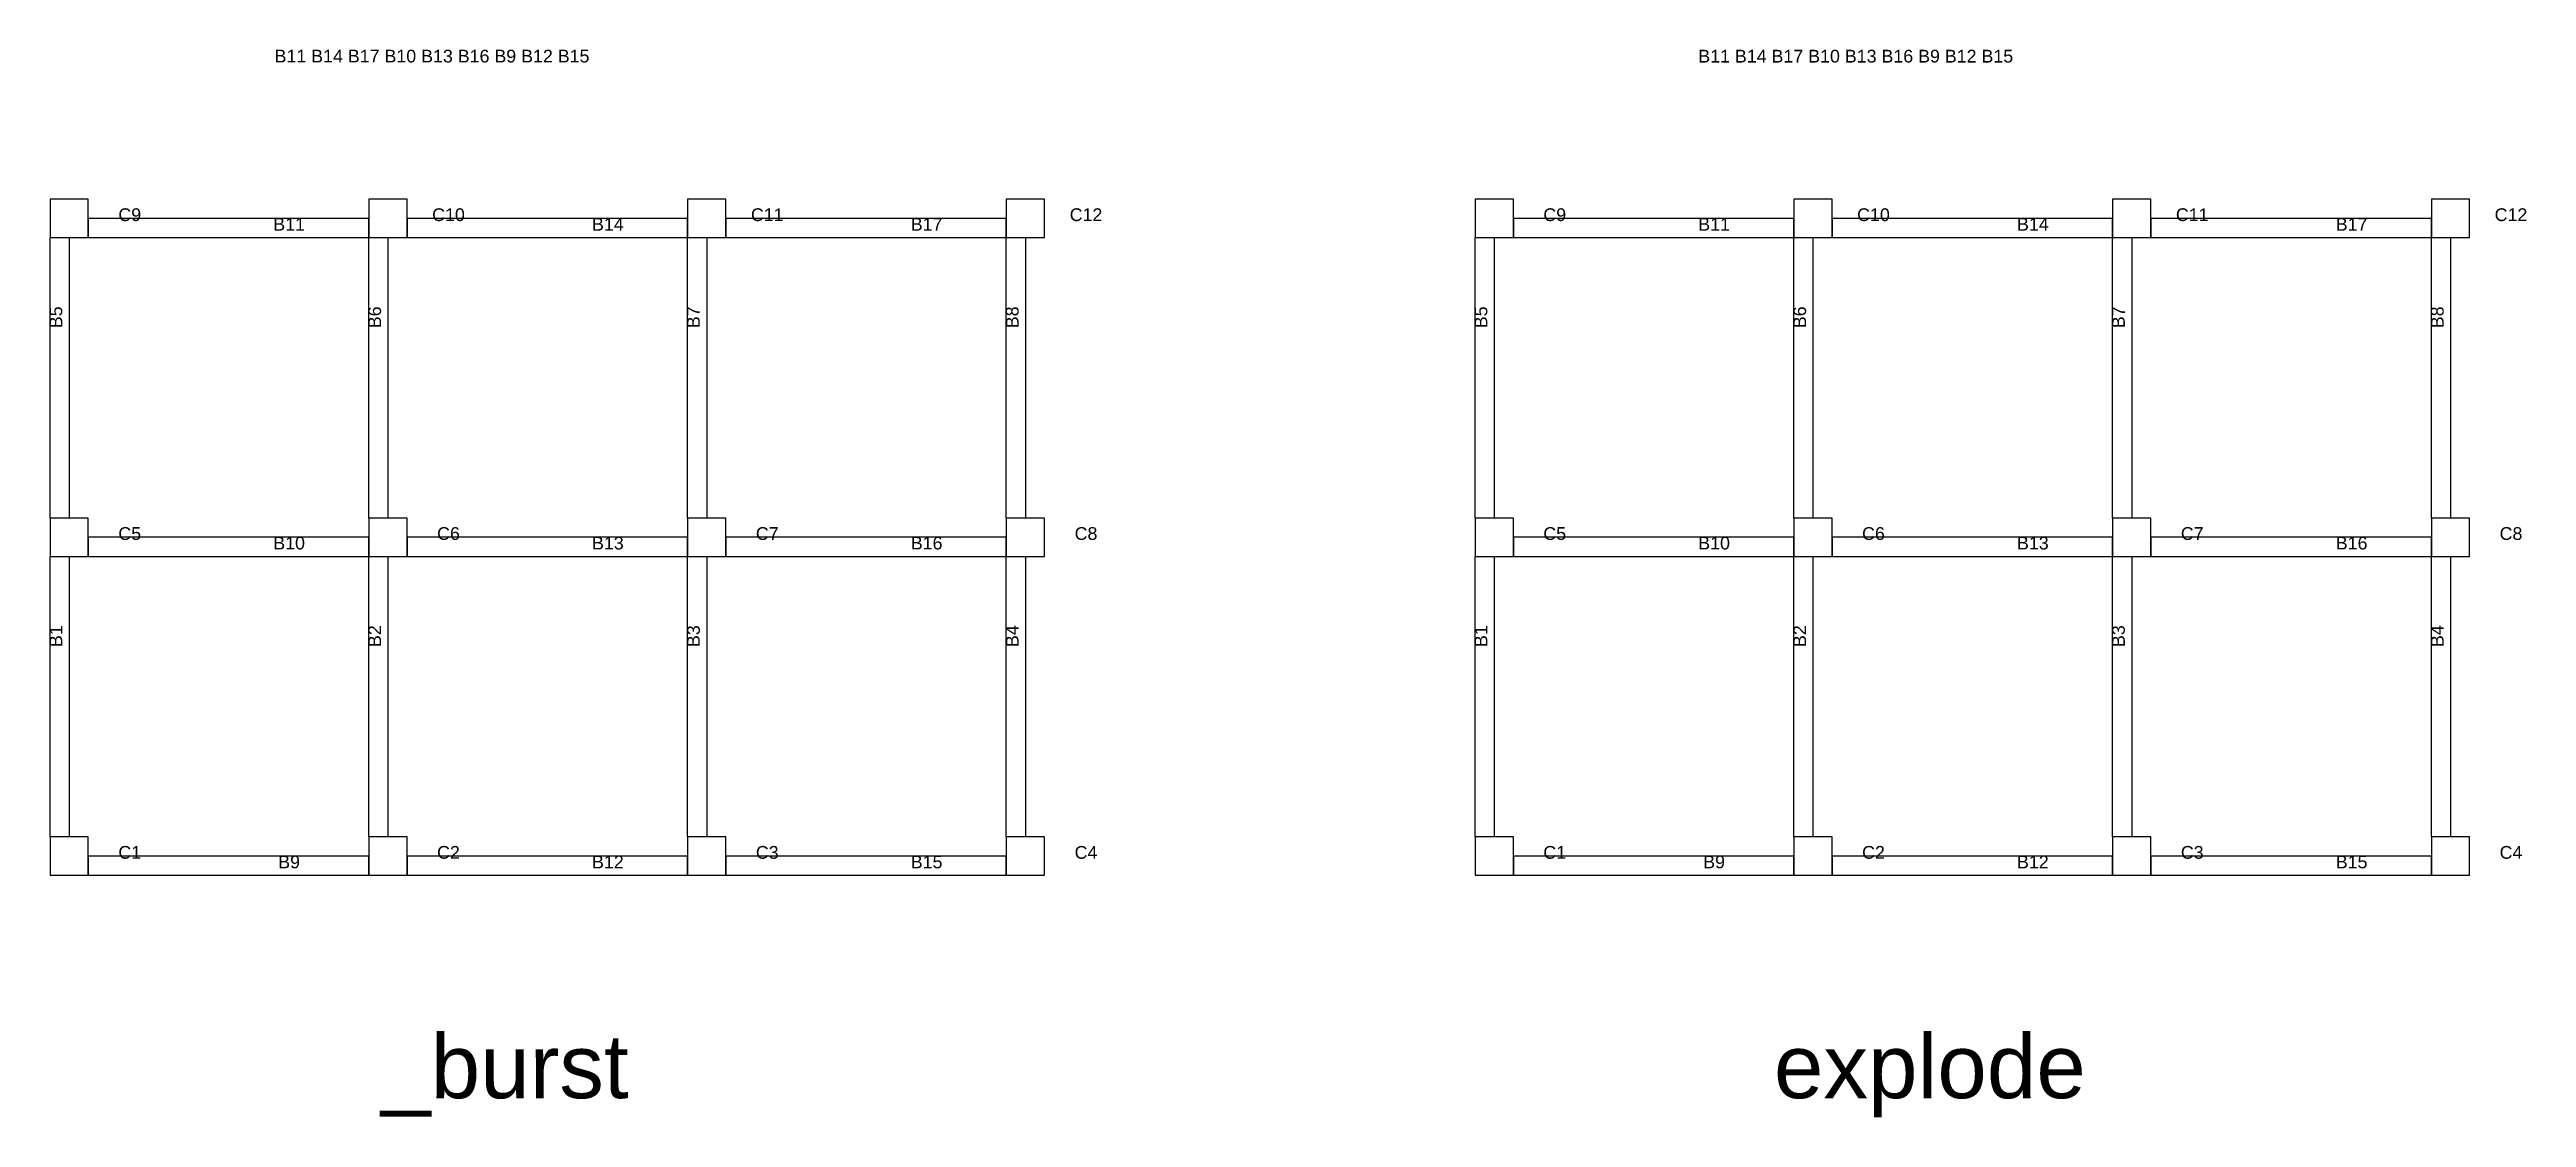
# Model space of a CAD drawing. Header units: inches. Extents: x -19901 to 99628, y -48058 to 23537.
# Drawn here: x 60775 to 99628, y -22943 to -6196 of the extents above; entities that cross this region are included whole.
import ezdxf
from ezdxf.enums import TextEntityAlignment as Align

# ---------------------------------------------------------------- set-up
doc = ezdxf.new("R2010")
doc.units = ezdxf.units.IN
doc.header["$MEASUREMENT"] = 0
doc.styles.get("Standard").update_dxf_attribs({"font": 'arial.ttf'})

msp = doc.modelspace()

# ---------------------------------------------------------------- texts
msp.add_text('B11 B14 B17 B10 B13 B16 B9 B12 B15', height=200).set_placement((86637, -6400))
for s, height, p in [('C9', 200, (62033, -8886)), ('B11', 200, (64533, -9036)), ('C10', 200, (67033, -8886)), ('B14', 200, (69533, -9036)), ('C11', 200, (72033, -8886)), ('B17', 200, (74533, -9036)), ('C12', 200, (77033, -8886)), ('C9', 200, (84385, -8886)), ('B11', 200, (86885, -9036)), ('C10', 200, (89385, -8886)), ('B14', 200, (91885, -9036)), ('C11', 200, (94385, -8886)), ('B17', 200, (96885, -9036)), ('C12', 200, (99385, -8886)), ('C5', 200, (62033, -13886)), ('B10', 200, (64533, -14036)), ('C6', 200, (67033, -13886)), ('B13', 200, (69533, -14036)), ('C7', 200, (72033, -13886)), ('B16', 200, (74533, -14036)), ('C8', 200, (77033, -13886)), ('C5', 200, (84385, -13886)), ('B10', 200, (86885, -14036)), ('C6', 200, (89385, -13886)), ('B13', 200, (91885, -14036)), ('C7', 200, (94385, -13886)), ('B16', 200, (96885, -14036)), ('C8', 200, (99385, -13886)), ('C1', 200, (62033, -18886)), ('B9', 200, (64533, -19036)), ('C2', 200, (67033, -18886)), ('B12', 200, (69533, -19036)), ('C3', 200, (72033, -18886)), ('B15', 200, (74533, -19036)), ('C4', 200, (77033, -18886)), ('C1', 200, (84385, -18886)), ('B9', 200, (86885, -19036)), ('C2', 200, (89385, -18886)), ('B12', 200, (91885, -19036)), ('C3', 200, (94385, -18886)), ('B15', 200, (96885, -19036)), ('C4', 200, (99385, -18886)), ('_burst', 1000, (67917, -22641)), ('explode', 1000, (90270, -22641))]:
    msp.add_text(s, height=height).set_placement(p, align=Align.CENTER)
for s, p in [('B5', (60975, -10395)), ('B6', (65975, -10395)), ('B7', (70975, -10395)), ('B8', (75975, -10395)), ('B5', (83328, -10395)), ('B6', (88328, -10395)), ('B7', (93328, -10395)), ('B8', (98328, -10395)), ('B1', (60975, -15395)), ('B2', (65975, -15395)), ('B3', (70975, -15395)), ('B4', (75975, -15395)), ('B1', (83328, -15395)), ('B2', (88328, -15395)), ('B3', (93328, -15395)), ('B4', (98328, -15395))]:
    msp.add_text(s, height=200, rotation=90).set_placement(p, align=Align.CENTER)
at = {"insert": (64305, -6199), "char_height": 200, "width": 10549.62, "attachment_point": 1}
msp.add_mtext('B11 B14 B17 B10 B13 B16 B9 B12 B15', dxfattribs=at)

# ---------------------------------------------------------------- linework, layer by layer
for p, q in [((83736, -8544), (83136, -8544)), ((83136, -8544), (83136, -9144)), ((83736, -9144), (83736, -8544)), ((88736, -8544), (88136, -8544)), ((88136, -8544), (88136, -9144)), ((88736, -9144), (88736, -8544)), ((93736, -8544), (93136, -8544)), ((93136, -8544), (93136, -9144)), ((93736, -9144), (93736, -8544)), ((98736, -8544), (98136, -8544)), ((98136, -8544), (98136, -9144)), ((98736, -9144), (98736, -8544)), ((88136, -8844), (83736, -8844)), ((83736, -8844), (83736, -9144)), ((88136, -9144), (88136, -8844)), ((93136, -8844), (88736, -8844)), ((88736, -8844), (88736, -9144)), ((93136, -9144), (93136, -8844)), ((98136, -8844), (93736, -8844)), ((93736, -8844), (93736, -9144)), ((98136, -9144), (98136, -8844)), ((83136, -9144), (83736, -9144)), ((83136, -9144), (83436, -9144)), ((83136, -13544), (83136, -9144)), ((83436, -9144), (83436, -13544)), ((83736, -9144), (88136, -9144)), ((88136, -9144), (88736, -9144)), ((88136, -9144), (88436, -9144)), ((88136, -13544), (88136, -9144)), ((88436, -9144), (88436, -13544)), ((88736, -9144), (93136, -9144)), ((93136, -9144), (93736, -9144)), ((93136, -9144), (93436, -9144)), ((93136, -13544), (93136, -9144)), ((93436, -9144), (93436, -13544)), ((93736, -9144), (98136, -9144)), ((98136, -9144), (98736, -9144)), ((98136, -9144), (98436, -9144)), ((98136, -13544), (98136, -9144)), ((98436, -9144), (98436, -13544)), ((83736, -13544), (83136, -13544)), ((83136, -13544), (83136, -14144)), ((83436, -13544), (83136, -13544)), ((83736, -14144), (83736, -13544)), ((88736, -13544), (88136, -13544)), ((88136, -13544), (88136, -14144)), ((88436, -13544), (88136, -13544)), ((88736, -14144), (88736, -13544)), ((93736, -13544), (93136, -13544)), ((93136, -13544), (93136, -14144)), ((93436, -13544), (93136, -13544)), ((93736, -14144), (93736, -13544)), ((98736, -13544), (98136, -13544)), ((98136, -13544), (98136, -14144)), ((98436, -13544), (98136, -13544)), ((98736, -14144), (98736, -13544)), ((88136, -13844), (83736, -13844)), ((83736, -13844), (83736, -14144)), ((88136, -14144), (88136, -13844)), ((93136, -13844), (88736, -13844)), ((88736, -13844), (88736, -14144)), ((93136, -14144), (93136, -13844)), ((98136, -13844), (93736, -13844)), ((93736, -13844), (93736, -14144)), ((98136, -14144), (98136, -13844)), ((83136, -14144), (83736, -14144)), ((83136, -14144), (83436, -14144)), ((83136, -18544), (83136, -14144)), ((83436, -14144), (83436, -18544)), ((83736, -14144), (88136, -14144)), ((88136, -14144), (88736, -14144)), ((88136, -14144), (88436, -14144)), ((88136, -18544), (88136, -14144)), ((88436, -14144), (88436, -18544)), ((88736, -14144), (93136, -14144)), ((93136, -14144), (93736, -14144)), ((93136, -14144), (93436, -14144)), ((93136, -18544), (93136, -14144)), ((93436, -14144), (93436, -18544)), ((93736, -14144), (98136, -14144)), ((98136, -14144), (98736, -14144)), ((98136, -14144), (98436, -14144)), ((98136, -18544), (98136, -14144)), ((98436, -14144), (98436, -18544)), ((83736, -18544), (83136, -18544)), ((83136, -18544), (83136, -19144)), ((83436, -18544), (83136, -18544)), ((83736, -19144), (83736, -18544)), ((88736, -18544), (88136, -18544)), ((88136, -18544), (88136, -19144)), ((88436, -18544), (88136, -18544)), ((88736, -19144), (88736, -18544)), ((93736, -18544), (93136, -18544)), ((93136, -18544), (93136, -19144)), ((93436, -18544), (93136, -18544)), ((93736, -19144), (93736, -18544)), ((98736, -18544), (98136, -18544)), ((98136, -18544), (98136, -19144)), ((98436, -18544), (98136, -18544)), ((98736, -19144), (98736, -18544)), ((88136, -18844), (83736, -18844)), ((83736, -18844), (83736, -19144)), ((88136, -19144), (88136, -18844)), ((93136, -18844), (88736, -18844)), ((88736, -18844), (88736, -19144)), ((93136, -19144), (93136, -18844)), ((98136, -18844), (93736, -18844)), ((93736, -18844), (93736, -19144)), ((98136, -19144), (98136, -18844)), ((83136, -19144), (83736, -19144)), ((83736, -19144), (88136, -19144)), ((88136, -19144), (88736, -19144)), ((88736, -19144), (93136, -19144)), ((93136, -19144), (93736, -19144)), ((93736, -19144), (98136, -19144)), ((98136, -19144), (98736, -19144))]:
    msp.add_line(p, q)
for points in [[(60783, -9144), (61383, -9144), (61383, -8544), (60783, -8544)], [(65783, -9144), (66383, -9144), (66383, -8544), (65783, -8544)], [(70783, -9144), (71383, -9144), (71383, -8544), (70783, -8544)], [(75783, -9144), (76383, -9144), (76383, -8544), (75783, -8544)], [(61383, -9144), (65783, -9144), (65783, -8844), (61383, -8844)], [(66383, -9144), (70783, -9144), (70783, -8844), (66383, -8844)], [(71383, -9144), (75783, -9144), (75783, -8844), (71383, -8844)], [(60783, -9144), (61083, -9144), (61083, -13544), (60783, -13544)], [(65783, -9144), (66083, -9144), (66083, -13544), (65783, -13544)], [(70783, -9144), (71083, -9144), (71083, -13544), (70783, -13544)], [(75783, -9144), (76083, -9144), (76083, -13544), (75783, -13544)], [(60783, -14144), (61383, -14144), (61383, -13544), (60783, -13544)], [(65783, -14144), (66383, -14144), (66383, -13544), (65783, -13544)], [(70783, -14144), (71383, -14144), (71383, -13544), (70783, -13544)], [(75783, -14144), (76383, -14144), (76383, -13544), (75783, -13544)], [(61383, -14144), (65783, -14144), (65783, -13844), (61383, -13844)], [(66383, -14144), (70783, -14144), (70783, -13844), (66383, -13844)], [(71383, -14144), (75783, -14144), (75783, -13844), (71383, -13844)], [(60783, -14144), (61083, -14144), (61083, -18544), (60783, -18544)], [(65783, -14144), (66083, -14144), (66083, -18544), (65783, -18544)], [(70783, -14144), (71083, -14144), (71083, -18544), (70783, -18544)], [(75783, -14144), (76083, -14144), (76083, -18544), (75783, -18544)], [(60783, -19144), (61383, -19144), (61383, -18544), (60783, -18544)], [(65783, -19144), (66383, -19144), (66383, -18544), (65783, -18544)], [(70783, -19144), (71383, -19144), (71383, -18544), (70783, -18544)], [(75783, -19144), (76383, -19144), (76383, -18544), (75783, -18544)], [(61383, -19144), (65783, -19144), (65783, -18844), (61383, -18844)], [(66383, -19144), (70783, -19144), (70783, -18844), (66383, -18844)], [(71383, -19144), (75783, -19144), (75783, -18844), (71383, -18844)]]:
    msp.add_lwpolyline(points, close=True)

msp.set_redraw_order([(e.dxf.handle, doc.entitydb.next_handle()) for e in msp.query("TEXT MTEXT ATTDEF DIMENSION ARC_DIMENSION")])  # texts and dimensions are drawn at this point

doc.saveas('drawing.dxf')
